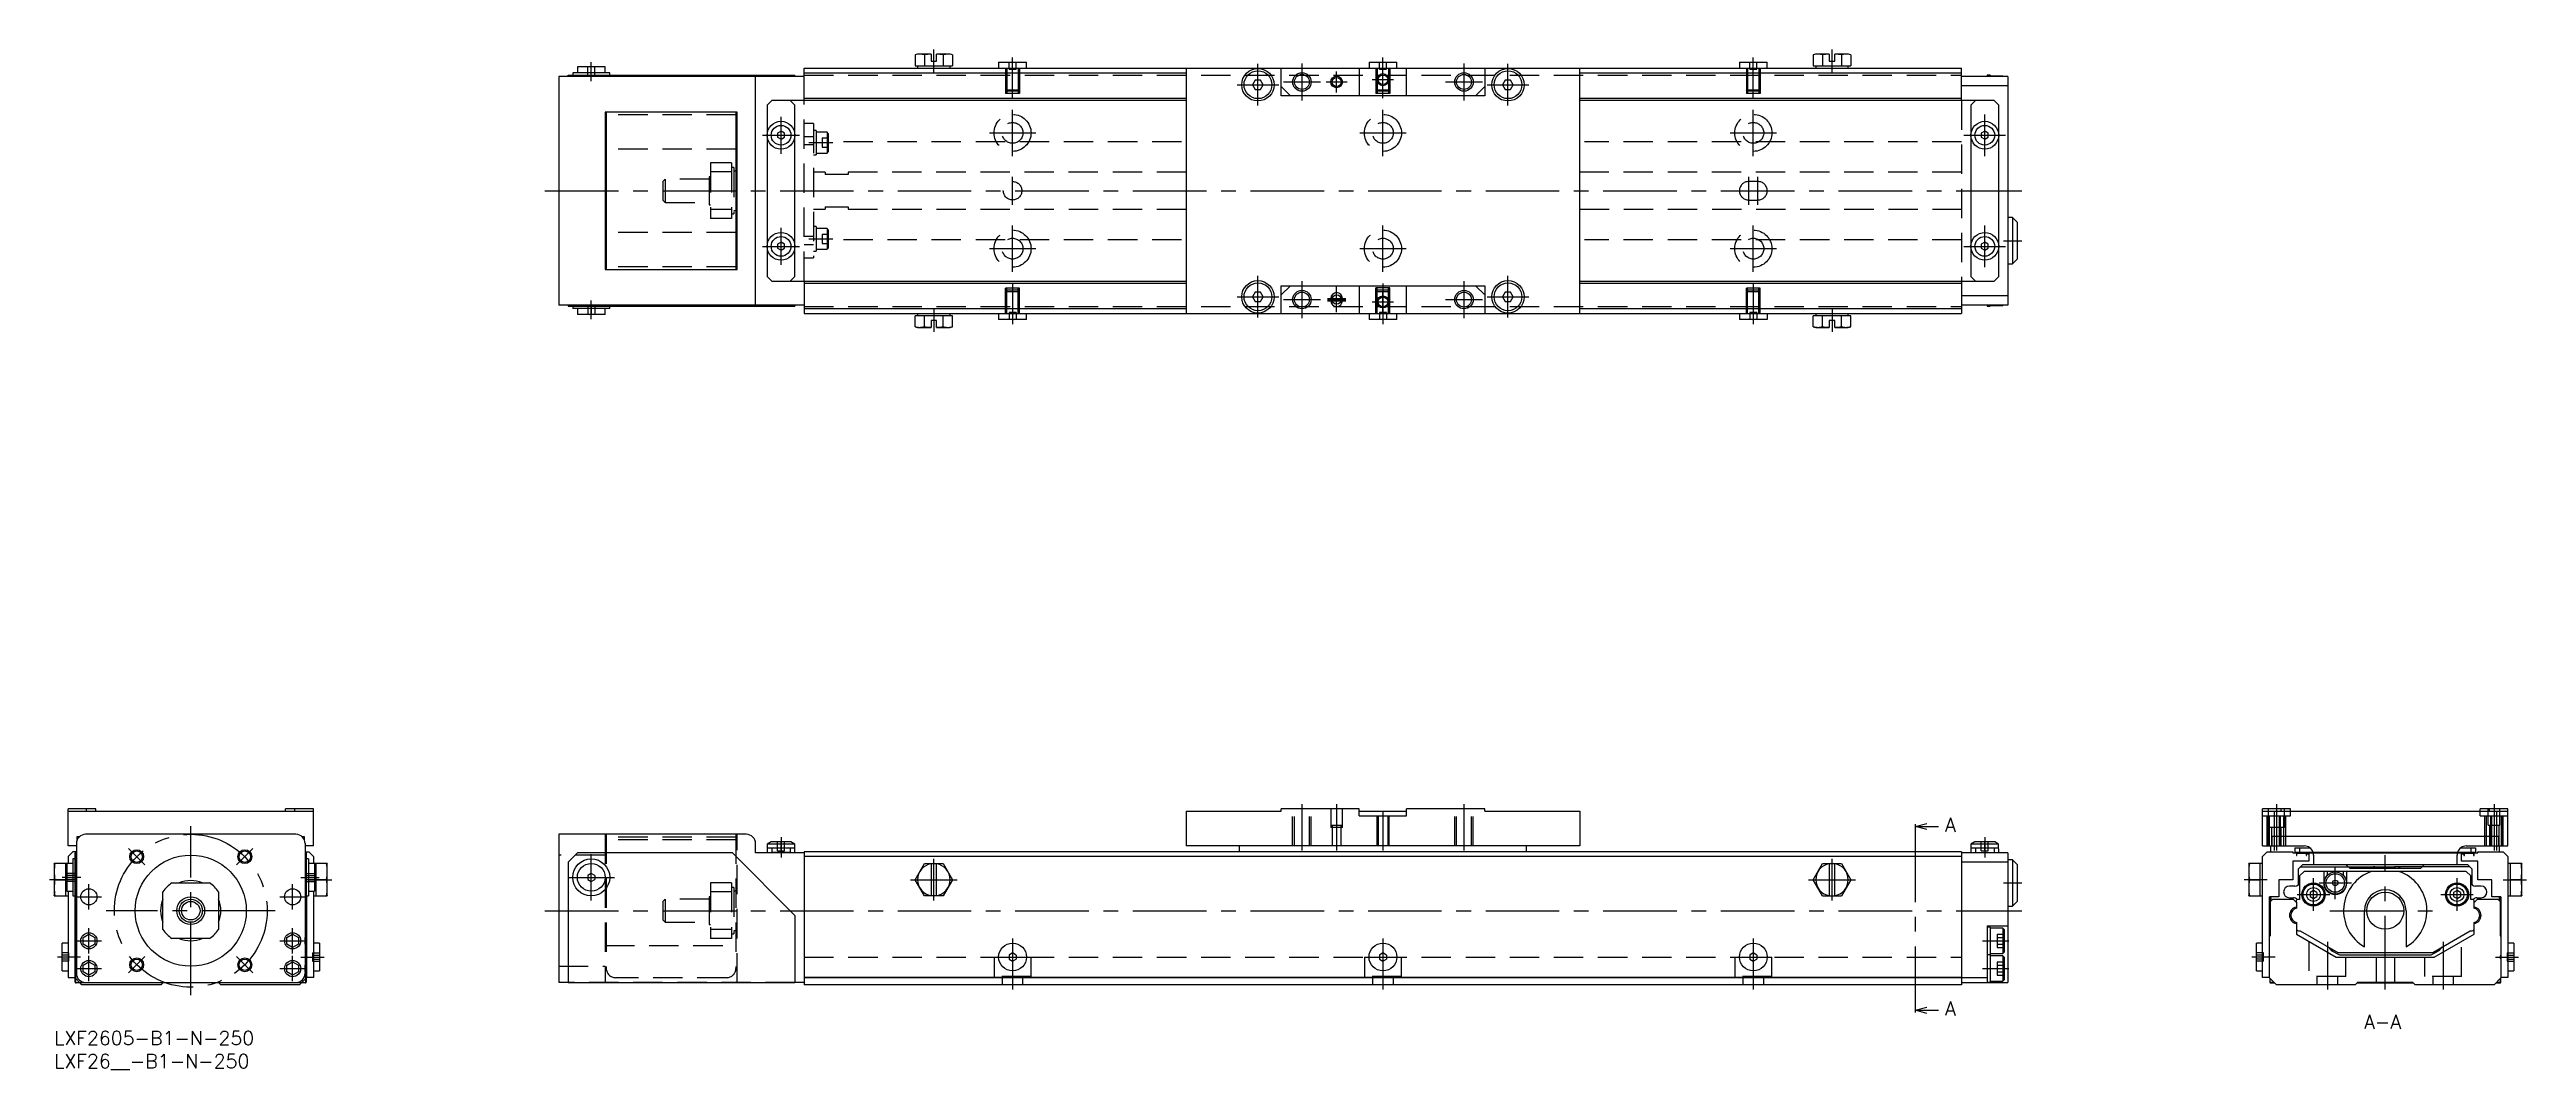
# Model space of a CAD drawing. Extents: x -1 to 534, y -8 to 212.
import ezdxf

# ---------------------------------------------------------------- set-up
doc = ezdxf.new("R2010")
doc.units = 0
doc.header["$LTSCALE"] = 0.5
doc.linetypes.add('CENTER', pattern=[50.8, 31.75, -6.35, 6.35, -6.35])
doc.linetypes.add('DASHED', pattern=[19.05, 12.7, -6.35])
for name, color, linetype in [('MSM_CENTER', 1, 'CENTER'), ('MSM_CONTINUOUS', 7, 'CONTINUOUS'), ('MSM_DASHED', 4, 'DASHED'), ('MSM_NARROW', 5, 'CONTINUOUS'), ('MSM_PART_NUMBER', 7, 'CONTINUOUS')]:
    doc.layers.add(name, color=color, linetype=linetype)
doc.styles.get("Standard").update_dxf_attribs({"font": 'txt.shx', "height": 1, "bigfont": 'bigfont.shx'})

msp = doc.modelspace()

# ---------------------------------------------------------------- texts
at = {"layer": 'MSM_PART_NUMBER'}
for s, p in [('A', (408.41, 43.07)), ('A', (408.41, 3.37)), ('A-A', (498.94, 0.52))]:
    msp.add_text(s, height=3, dxfattribs=at).set_placement(p)

# ---------------------------------------------------------------- blocks, each defined once
blk = doc.blocks.new('*U162')
at = {"layer": 'MSM_PART_NUMBER'}
blk.add_text('LXF2605-B1-N-250', height=3, dxfattribs=at).set_placement((0, -3))
blk = doc.blocks.new('*U163')
at = {"layer": 'MSM_PART_NUMBER'}
blk.add_text('LXF26__-B1-N-250', height=3, dxfattribs=at).set_placement((0, -8))

# ---------------------------------------------------------------- linework, layer by layer
at = {"layer": 'MSM_CENTER'}
for p, q in [((116, 205.19), (116, 209.24)), ((190, 206.97), (190, 211.99)), ((207, 201.49), (207, 210.29)), ((260, 199.89), (260, 208.89)), ((269.5, 208.99), (269.5, 200.99)), ((287, 201.49), (287, 210.29)), ((304.5, 208.99), (304.5, 200.99)), ((314, 199.89), (314, 208.89)), ((367, 201.49), (367, 210.29)), ((384, 206.97), (384, 211.99)), ((255.5, 204.39), (264.5, 204.39)), ((265.5, 204.99), (273.5, 204.99)), ((274.75, 204.99), (279.25, 204.99)), ((277, 202.74), (277, 207.24)), ((284.7, 205.49), (289.29, 205.49)), ((287, 203.19), (287, 207.79)), ((300.5, 204.99), (308.5, 204.99)), ((309.5, 204.39), (318.5, 204.39)), ((207, 188.99), (207, 198.99)), ((287, 188.99), (287, 198.99)), ((367, 188.99), (367, 198.99)), ((417, 188.99), (417, 197.99)), ((153, 193.49), (160.99, 193.49)), ((157, 189.49), (157, 197.49)), ((202, 193.99), (212, 193.99)), ((282, 193.99), (292, 193.99)), ((362, 193.99), (372, 193.99)), ((412.5, 193.49), (421.5, 193.49)), ((163, 191.89), (168.19, 191.89)), ((207, 178.49), (207, 184.49)), ((366, 178.49), (366, 184.49)), ((368, 178.49), (368, 184.49)), ((106, 181.49), (425, 181.49)), ((157, 165.49), (157, 173.49)), ((207, 163.99), (207, 173.99)), ((287, 163.99), (287, 173.99)), ((367, 163.99), (367, 173.99)), ((417, 164.99), (417, 173.99)), ((153, 169.49), (160.99, 169.49)), ((163, 171.1), (168.19, 171.1)), ((202, 168.99), (212, 168.99)), ((282, 168.99), (292, 168.99)), ((362, 168.99), (372, 168.99)), ((412.5, 169.49), (421.5, 169.49)), ((421, 170.69), (425, 170.69)), ((207, 161.49), (207, 152.69)), ((260, 154.09), (260, 163.09)), ((269.5, 161.99), (269.5, 153.99)), ((277, 155.24), (277, 160.74)), ((287, 161.5), (287, 152.69)), ((304.5, 161.99), (304.5, 153.99)), ((314, 154.09), (314, 163.09)), ((367, 161.49), (367, 152.69)), ((116, 153.74), (116, 157.79)), ((190, 155.99), (190, 150.99)), ((255.5, 158.59), (264.5, 158.59)), ((265.5, 157.99), (273.5, 157.99)), ((275, 158.24), (279, 158.24)), ((275, 157.99), (279, 157.99)), ((275, 157.74), (279, 157.74)), ((284.7, 157.49), (289.29, 157.49)), ((287, 155.19), (287, 159.79)), ((300.5, 157.99), (308.5, 157.99)), ((309.5, 158.59), (318.5, 158.59)), ((384, 155.99), (384, 150.99)), ((269.5, 49), (269.5, 39)), ((277, 49), (277, 39)), ((304.5, 49), (304.5, 39)), ((479.99, 49), (479.99, 39)), ((526.99, 49), (526.99, 39)), ((29.5, 7.75), (29.5, 44.25)), ((287, 47.5), (287, 39)), ((401.99, 43.7), (401.99, 5)), ((479.49, 47.5), (479.49, 39)), ((527.49, 47.5), (527.49, 39)), ((16.06, 39.44), (19.6, 35.9)), ((42.94, 39.44), (39.4, 35.9)), ((116, 28.2), (116, 38.2)), ((157, 41.9), (157, 37.5)), ((417, 41.9), (417, 37.5)), ((503.49, 9), (503.49, 38)), ((4, 32.7), (-1, 32.7)), ((5.75, 33.2), (1.75, 33.2)), ((53.25, 33.2), (57.25, 33.2)), ((55, 32.7), (60, 32.7)), ((111, 33.2), (121, 33.2)), ((184.95, 32.7), (195.04, 32.7)), ((190, 28.2), (190, 37.2)), ((378.95, 32.7), (389.04, 32.7)), ((384, 28.2), (384, 37.2)), ((477.99, 32.7), (472.99, 32.7)), ((487.99, 26), (487.99, 33)), ((492.69, 28.5), (492.69, 35.5)), ((518.99, 26), (518.99, 33)), ((528.99, 32.7), (533.99, 32.7)), ((4.75, 29), (10.25, 29)), ((7.5, 26.25), (7.5, 31.75)), ((48.75, 29), (54.25, 29)), ((51.5, 26.25), (51.5, 31.75)), ((421, 32), (425, 32)), ((484.49, 29.5), (491.49, 29.5)), ((489.19, 32), (496.19, 32)), ((515.49, 29.5), (522.49, 29.5)), ((7.5, 16.75), (7.5, 22.25)), ((47.75, 26), (11.25, 26)), ((51.5, 16.75), (51.5, 22.25)), ((106, 26), (425, 26)), ((491.49, 26), (515.49, 26)), ((4.75, 19.5), (10.25, 19.5)), ((7.5, 10.75), (7.5, 16.25)), ((16.06, 12.56), (19.6, 16.1)), ((39.4, 16.1), (42.94, 12.56)), ((48.75, 19.5), (54.25, 19.5)), ((51.5, 10.75), (51.5, 16.25)), ((207, 20), (207, 9)), ((287, 20), (287, 9)), ((367, 20), (367, 9)), ((416.5, 19.5), (422.19, 19.5)), ((490.99, 19.29), (490.99, 9)), ((515.99, 19.29), (515.99, 9)), ((5.7, 16), (0.7, 16)), ((4.75, 13.5), (10.25, 13.5)), ((48.75, 13.5), (54.25, 13.5)), ((53.3, 16), (58.3, 16)), ((203, 16), (211, 16)), ((283, 16), (291, 16)), ((363, 16), (371, 16)), ((416.5, 13.5), (422.19, 13.5)), ((479.69, 16), (474.69, 16)), ((527.29, 16), (532.29, 16))]:
    msp.add_line(p, q, dxfattribs=at)
msp.add_circle((29.5, 26), 16.5, dxfattribs=at)
at = {"layer": 'MSM_CONTINUOUS'}
for p, q in [((186.5, 210.99), (185.95, 210.85)), ((185.95, 210.85), (185.95, 208.49)), ((189.4, 210.99), (186.5, 210.99)), ((187.97, 210.85), (187.97, 208.49)), ((189.4, 210.99), (189.4, 209.49)), ((189.4, 209.49), (190.6, 209.49)), ((193.5, 210.99), (190.6, 210.99)), ((190.6, 209.49), (190.6, 210.99)), ((192.02, 210.85), (192.02, 208.49)), ((194.04, 210.85), (193.5, 210.99)), ((194.04, 210.85), (194.04, 208.49)), ((204, 209.29), (210, 209.29)), ((204, 209.29), (204, 207.99)), ((210, 207.99), (210, 209.29)), ((284, 209.29), (290, 209.29)), ((284, 209.29), (284, 207.99)), ((290, 207.99), (290, 209.29)), ((364, 209.29), (370, 209.29)), ((364, 209.29), (364, 207.99)), ((370, 207.99), (370, 209.29)), ((380.5, 210.99), (379.95, 210.85)), ((379.95, 210.85), (379.95, 208.49)), ((383.4, 210.99), (380.5, 210.99)), ((381.97, 210.85), (381.97, 208.49)), ((383.4, 210.99), (383.4, 209.49)), ((383.4, 209.49), (384.6, 209.49)), ((387.5, 210.99), (384.6, 210.99)), ((384.6, 209.49), (384.6, 210.99)), ((386.02, 210.85), (386.02, 208.49)), ((388.04, 210.85), (387.5, 210.99)), ((388.04, 210.85), (388.04, 208.49)), ((162, 206.19), (109, 206.19)), ((109, 206.19), (109, 156.79)), ((111, 206.44), (160, 206.44)), ((111, 206.19), (111, 206.44)), ((111, 206.34), (160, 206.34)), ((120, 206.94), (112, 206.94)), ((112, 206.94), (112, 206.44)), ((119, 208.24), (113, 208.24)), ((113, 208.24), (113, 206.94)), ((113, 206.34), (113, 206.44)), ((114.5, 206.34), (114.5, 206.19)), ((117.5, 206.19), (117.5, 206.34)), ((119, 206.94), (119, 208.24)), ((120, 206.44), (120, 206.94)), ((146.5, 206.34), (146.5, 206.44)), ((148.6, 206.24), (148.56, 206.19)), ((148.6, 206.24), (148.6, 206.19)), ((151.29, 206.24), (148.6, 206.24)), ((151.29, 206.29), (151.29, 206.19)), ((152, 206.29), (151.29, 206.29)), ((151.5, 156.79), (151.5, 206.19)), ((152, 206.29), (152, 206.19)), ((160, 206.19), (160, 206.44)), ((162, 200.99), (162, 207.99)), ((162, 207.99), (412, 207.99)), ((162, 206.98), (244.5, 206.98)), ((185.95, 208.49), (194.04, 208.49)), ((186.5, 208.49), (186.5, 207.99)), ((193.5, 207.99), (193.5, 208.49)), ((244.5, 207.99), (244.5, 154.99)), ((259.42, 205.39), (258.84, 204.39)), ((258.84, 204.39), (259.42, 203.39)), ((260.57, 205.39), (259.42, 205.39)), ((259.42, 203.39), (260.57, 203.39)), ((261.15, 204.39), (260.57, 205.39)), ((260.57, 203.39), (261.15, 204.39)), ((265, 201.99), (265, 207.99)), ((267, 201.99), (265, 203.99)), ((281.9, 207.99), (281.9, 201.99)), ((292.1, 201.99), (292.1, 207.99)), ((309, 203.99), (307, 201.99)), ((309, 207.99), (309, 201.99)), ((313.42, 205.39), (312.84, 204.39)), ((312.84, 204.39), (313.42, 203.39)), ((314.57, 205.39), (313.42, 205.39)), ((313.42, 203.39), (314.57, 203.39)), ((315.15, 204.39), (314.57, 205.39)), ((314.57, 203.39), (315.15, 204.39)), ((329.5, 154.99), (329.5, 207.99)), ((329.5, 206.98), (412, 206.98)), ((379.95, 208.49), (388.04, 208.49)), ((380.5, 208.49), (380.5, 207.99)), ((387.5, 207.99), (387.5, 208.49)), ((412, 200.99), (412, 207.99)), ((421.99, 206.19), (412, 206.19)), ((421.99, 204.19), (412, 204.19)), ((418.19, 206.44), (417.49, 206.44)), ((417.49, 206.44), (417.49, 206.19)), ((418.19, 206.44), (418.19, 206.19)), ((420.89, 206.24), (418.19, 206.24)), ((420.94, 206.19), (420.89, 206.24)), ((420.89, 206.24), (420.89, 206.19)), ((421.99, 206.19), (421.99, 156.79)), ((119, 198.49), (119, 164.49)), ((147.5, 198.49), (119, 198.49)), ((119.25, 198.49), (119.25, 164.49)), ((147.25, 198.49), (147.25, 164.49)), ((147.5, 164.49), (147.5, 198.49)), ((155, 200.99), (154, 199.99)), ((154, 199.99), (154, 162.99)), ((244.5, 200.99), (155, 200.99)), ((160, 199.99), (159, 200.99)), ((160, 162.99), (160, 199.99)), ((162, 201.49), (244.5, 201.49)), ((309, 201.99), (265, 201.99)), ((329.5, 201.49), (412, 201.49)), ((419, 200.99), (329.5, 200.99)), ((415, 200.99), (413.99, 199.99)), ((413.99, 199.99), (413.99, 162.99)), ((420, 199.99), (419, 200.99)), ((420, 162.99), (420, 199.99)), ((119, 197.89), (119.25, 197.89)), ((119.25, 194.48), (119, 194.48)), ((147.25, 197.89), (147.5, 197.89)), ((147.5, 194.48), (147.25, 194.48)), ((157, 194.36), (156.25, 193.93)), ((156.25, 193.93), (156.25, 193.06)), ((156.25, 193.06), (157, 192.63)), ((157.75, 193.93), (157, 194.36)), ((157, 192.63), (157.75, 193.06)), ((157.75, 193.06), (157.75, 193.93)), ((417, 194.36), (416.24, 193.93)), ((416.24, 193.93), (416.24, 193.06)), ((416.24, 193.06), (417, 192.63)), ((417.75, 193.93), (417, 194.36)), ((417, 192.63), (417.75, 193.06)), ((417.75, 193.06), (417.75, 193.93)), ((119.25, 190.49), (119, 190.49)), ((147.5, 190.49), (147.25, 190.49)), ((147.5, 185.74), (147.25, 185.74)), ((147.25, 177.24), (147.5, 177.24)), ((119.25, 172.49), (119, 172.49)), ((147.5, 172.49), (147.25, 172.49)), ((423, 175.69), (421.99, 175.69)), ((424, 174.69), (423, 175.69)), ((423, 175.69), (423, 165.69)), ((424, 174.69), (424, 166.69)), ((119.25, 168.5), (119, 168.5)), ((147.5, 168.5), (147.25, 168.5)), ((157, 170.36), (156.25, 169.93)), ((156.25, 169.93), (156.25, 169.06)), ((156.25, 169.06), (157, 168.63)), ((157.75, 169.93), (157, 170.36)), ((157, 168.63), (157.75, 169.06)), ((157.75, 169.06), (157.75, 169.93)), ((417, 170.36), (416.24, 169.93)), ((416.24, 169.93), (416.24, 169.06)), ((416.24, 169.06), (417, 168.63)), ((417.75, 169.93), (417, 170.36)), ((417, 168.63), (417.75, 169.06)), ((417.75, 169.06), (417.75, 169.93)), ((423, 165.69), (424, 166.69)), ((119, 165.09), (119.25, 165.09)), ((119, 164.49), (147.5, 164.49)), ((147.25, 165.09), (147.5, 165.09)), ((154, 162.99), (155, 161.99)), ((155, 161.99), (244.5, 161.99)), ((159, 161.99), (160, 162.99)), ((162, 161.99), (162, 154.99)), ((244.5, 161.5), (162, 161.5)), ((265, 154.99), (265, 160.99)), ((265, 160.99), (309, 160.99)), ((265, 158.99), (267, 160.99)), ((281.9, 160.99), (281.9, 154.99)), ((292.1, 154.99), (292.1, 160.99)), ((307, 160.99), (309, 158.99)), ((309, 160.99), (309, 154.99)), ((329.5, 161.99), (419, 161.99)), ((412, 161.5), (329.5, 161.5)), ((412, 161.99), (412, 154.99)), ((413.99, 162.99), (415, 161.99)), ((419, 161.99), (420, 162.99)), ((421.99, 165.69), (423, 165.69)), ((162, 156.79), (109, 156.79)), ((111, 156.79), (111, 156.54)), ((111, 156.64), (160, 156.64)), ((111, 156.54), (160, 156.54)), ((112, 156.54), (112, 156.04)), ((120, 156.04), (112, 156.04)), ((113, 156.64), (113, 156.54)), ((113, 156.04), (113, 154.74)), ((114.5, 156.79), (114.5, 156.64)), ((117.5, 156.64), (117.5, 156.79)), ((119, 154.74), (119, 156.04)), ((120, 156.04), (120, 156.54)), ((146.5, 156.64), (146.5, 156.54)), ((148.56, 156.79), (148.6, 156.74)), ((148.6, 156.79), (148.6, 156.74)), ((148.6, 156.74), (151.29, 156.74)), ((151.29, 156.79), (151.29, 156.69)), ((151.29, 156.69), (152, 156.69)), ((152, 156.79), (152, 156.69)), ((160, 156.79), (160, 156.54)), ((244.5, 155.99), (162, 155.99)), ((259.42, 159.59), (258.84, 158.59)), ((258.84, 158.59), (259.42, 157.59)), ((260.57, 159.59), (259.42, 159.59)), ((259.42, 157.59), (260.57, 157.59)), ((261.15, 158.59), (260.57, 159.59)), ((260.57, 157.59), (261.15, 158.59)), ((275.75, 158.24), (275.75, 157.74)), ((278.25, 157.74), (278.25, 158.24)), ((313.42, 159.59), (312.84, 158.59)), ((312.84, 158.59), (313.42, 157.59)), ((314.57, 159.59), (313.42, 159.59)), ((313.42, 157.59), (314.57, 157.59)), ((315.15, 158.59), (314.57, 159.59)), ((314.57, 157.59), (315.15, 158.59)), ((412, 155.99), (329.5, 155.99)), ((421.99, 158.79), (412, 158.79)), ((421.99, 156.79), (412, 156.79)), ((417.49, 156.79), (417.49, 156.54)), ((417.49, 156.54), (418.19, 156.54)), ((418.19, 156.79), (418.19, 156.54)), ((418.19, 156.74), (420.89, 156.74)), ((420.89, 156.79), (420.89, 156.74)), ((420.89, 156.74), (420.94, 156.79)), ((119, 154.74), (113, 154.74)), ((162, 154.99), (412, 154.99)), ((185.95, 152.14), (185.95, 154.49)), ((194.04, 154.49), (185.95, 154.49)), ((185.95, 152.14), (186.5, 151.99)), ((186.5, 154.99), (186.5, 154.49)), ((186.5, 151.99), (189.4, 151.99)), ((187.97, 152.14), (187.97, 154.49)), ((190.6, 153.49), (189.4, 153.49)), ((189.4, 153.49), (189.4, 151.99)), ((190.6, 151.99), (190.6, 153.49)), ((190.6, 151.99), (193.5, 151.99)), ((192.02, 152.14), (192.02, 154.49)), ((193.5, 154.49), (193.5, 154.99)), ((193.5, 151.99), (194.04, 152.14)), ((194.04, 152.14), (194.04, 154.49)), ((204, 154.99), (204, 153.69)), ((210, 153.69), (204, 153.69)), ((210, 153.69), (210, 154.99)), ((284, 154.99), (284, 153.69)), ((290, 153.69), (284, 153.69)), ((290, 153.69), (290, 154.99)), ((364, 154.99), (364, 153.69)), ((370, 153.69), (364, 153.69)), ((370, 154.99), (370, 153.69)), ((379.95, 152.14), (379.95, 154.49)), ((388.04, 154.49), (379.95, 154.49)), ((379.95, 152.14), (380.5, 151.99)), ((380.5, 154.99), (380.5, 154.49)), ((380.5, 151.99), (383.4, 151.99)), ((381.97, 152.14), (381.97, 154.49)), ((384.6, 153.49), (383.4, 153.49)), ((383.4, 153.49), (383.4, 151.99)), ((384.6, 151.99), (384.6, 153.49)), ((384.6, 151.99), (387.5, 151.99)), ((386.02, 152.14), (386.02, 154.49)), ((387.5, 154.49), (387.5, 154.99)), ((387.5, 151.99), (388.04, 152.14)), ((388.04, 152.14), (388.04, 154.49)), ((9, 48), (3, 48)), ((3, 40), (3, 48)), ((3, 47.5), (56, 47.5)), ((7, 47.5), (7, 48)), ((9, 47.5), (9, 48)), ((56, 48), (50, 48)), ((50, 47.5), (50, 48)), ((52, 47.5), (52, 48)), ((56, 40), (56, 48)), ((244.5, 47.5), (265, 47.5)), ((244.5, 47.5), (244.5, 40)), ((281.9, 48), (265, 48)), ((265, 47.5), (265, 48)), ((281.9, 46.5), (281.9, 48)), ((281.9, 47.5), (292.1, 47.5)), ((281.9, 46.5), (292.1, 46.5)), ((309, 48), (292.1, 48)), ((292.1, 46.5), (292.1, 48)), ((309, 47.5), (309, 48)), ((309, 47.5), (329.5, 47.5)), ((329.5, 47.5), (329.5, 40)), ((401.99, 44.2), (404.5, 44.87)), ((401.99, 44.7), (401.99, 43.7)), ((404.5, 43.53), (401.99, 44.2)), ((401.99, 44.2), (407, 44.2)), ((482.99, 48), (476.99, 48)), ((476.99, 40), (476.99, 48)), ((476.99, 47.5), (529.99, 47.5)), ((480.99, 47.5), (480.99, 48)), ((482.99, 47.5), (482.99, 48)), ((529.99, 48), (523.99, 48)), ((523.99, 47.5), (523.99, 48)), ((525.99, 47.5), (525.99, 48)), ((529.99, 40), (529.99, 48)), ((4.8, 40), (3, 40)), ((4, 38.7), (3, 37.7)), ((3, 37.7), (3, 36.2)), ((4.8, 38.7), (4, 38.7)), ((4.65, 38.5), (4.55, 38.5)), ((4.55, 10.6), (4.55, 38.5)), ((4.65, 10.6), (4.65, 38.5)), ((4.8, 40.5), (4.8, 12.5)), ((5, 41.37), (5, 42)), ((5, 42), (5.48, 42)), ((52.2, 42.5), (6.8, 42.5)), ((53.52, 42), (54, 42)), ((54, 42), (54, 41.37)), ((54.2, 40.5), (54.2, 12.5)), ((56, 40), (54.2, 40)), ((54.2, 38.7), (55, 38.7)), ((54.35, 38.5), (54.45, 38.5)), ((54.35, 10.6), (54.35, 38.5)), ((54.45, 38.5), (54.45, 10.6)), ((55, 38.7), (56, 37.7)), ((56, 37.7), (56, 36.2)), ((149.5, 42.5), (109, 42.5)), ((109, 42.5), (109, 10.5)), ((111, 36.5), (113, 38.5)), ((146.5, 38.5), (113, 38.5)), ((146.5, 38.5), (160, 25)), ((151.5, 38.5), (151.5, 40.5)), ((162, 38.5), (151.5, 38.5)), ((154.86, 40.9), (154, 40.4)), ((154, 40.4), (154, 38.65)), ((159.99, 40.4), (154, 40.4)), ((154, 39.6), (160, 39.6)), ((154, 38.65), (154.04, 38.65)), ((154, 38.6), (162, 38.6)), ((154, 38.6), (154, 38.5)), ((154.04, 38.65), (154.04, 38.6)), ((159.13, 40.9), (154.86, 40.9)), ((154.94, 38.6), (154.94, 38.65)), ((154.94, 38.65), (159.04, 38.65)), ((155, 39.6), (155, 38.65)), ((156, 38.6), (156, 38.5)), ((159, 39.6), (159, 38.65)), ((159.04, 38.65), (159.04, 38.6)), ((159.99, 40.4), (159.13, 40.9)), ((160, 38.6), (159.99, 40.4)), ((412, 38.7), (162, 38.7)), ((162, 38.7), (162, 10)), ((412, 37.7), (162, 37.7)), ((329.5, 40), (244.5, 40)), ((256, 38.7), (256, 40)), ((318, 38.7), (318, 40)), ((412, 38.7), (412, 10)), ((412, 38.6), (420, 38.6)), ((421.99, 38.5), (412, 38.5)), ((414, 40.4), (413.99, 38.6)), ((413.99, 39.6), (420, 39.6)), ((414.86, 40.9), (414, 40.4)), ((419.99, 40.4), (414, 40.4)), ((419.13, 40.9), (414.86, 40.9)), ((415, 39.6), (415, 38.6)), ((417.99, 38.6), (417.99, 38.5)), ((419, 39.6), (419, 38.6)), ((419.99, 40.4), (419.13, 40.9)), ((420, 38.5), (419.99, 40.4)), ((421.99, 38.5), (421.99, 10.5)), ((476.99, 40), (485.99, 40)), ((476.99, 37.7), (477.99, 38.7)), ((476.99, 11.6), (476.99, 37.7)), ((477.99, 38.7), (483.5, 38.7)), ((478.79, 38.7), (478.79, 40)), ((478.99, 42), (478.99, 40)), ((527.99, 42), (478.99, 42)), ((483.5, 38.7), (483.5, 38.5)), ((483.5, 38.5), (523.49, 38.5)), ((483.99, 39.6), (483.99, 38.5)), ((483.99, 39.6), (487.19, 39.6)), ((522.99, 38.6), (483.99, 38.6)), ((484.3, 38.5), (484.3, 37.95)), ((484.3, 37.95), (484.4, 37.95)), ((484.4, 37.95), (484.4, 38.45)), ((484.4, 38.45), (486.39, 38.45)), ((484.99, 39.6), (484.99, 38.6)), ((486.39, 38.45), (486.39, 37.95)), ((486.39, 37.95), (486.5, 37.95)), ((486.5, 38.3), (487, 38.3)), ((486.5, 37.95), (486.5, 38.3)), ((487, 38.3), (487, 36.7)), ((487.99, 38), (487.99, 36)), ((518.99, 36), (518.99, 38)), ((519.79, 39.6), (522.99, 39.6)), ((519.99, 38.3), (520.49, 38.3)), ((519.99, 36.7), (519.99, 38.3)), ((520.49, 38.3), (520.49, 37.95)), ((520.49, 37.95), (520.58, 37.95)), ((520.58, 37.95), (520.58, 38.45)), ((520.58, 38.45), (522.58, 38.45)), ((520.99, 40), (529.99, 40)), ((521.99, 39.6), (521.99, 38.6)), ((522.58, 38.45), (522.58, 37.95)), ((522.58, 37.95), (522.68, 37.95)), ((522.68, 37.95), (522.68, 38.5)), ((522.99, 39.6), (522.99, 38.5)), ((523.49, 38.5), (523.49, 38.7)), ((523.49, 38.7), (528.99, 38.7)), ((527.99, 40), (527.99, 42)), ((528.19, 38.7), (528.19, 40)), ((528.99, 38.7), (529.99, 37.7)), ((529.99, 37.7), (529.99, 11.6)), ((0, 36.15), (0.01, 36.2)), ((0, 36.15), (0, 29.25)), ((4.05, 36.2), (0.01, 36.2)), ((0.15, 32.7), (2.5, 32.7)), ((2.5, 29.2), (2.5, 36.2)), ((2.75, 36.2), (2.75, 30.2)), ((4.05, 37.2), (4.05, 29.2)), ((4.55, 37.2), (4.05, 37.2)), ((4.65, 36.5), (4.55, 36.5)), ((4.8, 34.7), (4.65, 34.7)), ((54.35, 34.7), (54.2, 34.7)), ((54.35, 36.5), (54.45, 36.5)), ((54.95, 37.2), (54.45, 37.2)), ((54.95, 37.2), (54.95, 29.2)), ((58.99, 36.2), (54.95, 36.2)), ((56.25, 36.2), (56.25, 30.2)), ((56.5, 36.2), (56.5, 29.2)), ((58.85, 32.7), (56.5, 32.7)), ((58.99, 36.2), (59, 36.15)), ((59, 29.25), (59, 36.15)), ((111, 36.5), (111, 10.4)), ((116, 34.07), (115.25, 33.63)), ((115.25, 33.63), (115.25, 32.77)), ((115.25, 32.77), (116, 32.33)), ((116.75, 33.63), (116, 34.07)), ((116, 32.33), (116.75, 32.77)), ((116.75, 33.63), (116.75, 32.77)), ((185.95, 32.7), (187.97, 36.2)), ((187.97, 29.2), (185.95, 32.7)), ((187.97, 36.2), (192.02, 36.2)), ((189.4, 36.2), (189.4, 29.2)), ((190.6, 29.2), (190.6, 36.2)), ((192.02, 36.2), (194.04, 32.7)), ((194.04, 32.7), (192.02, 29.2)), ((379.95, 32.7), (381.97, 36.2)), ((381.97, 29.2), (379.95, 32.7)), ((381.97, 36.2), (386.02, 36.2)), ((383.4, 36.2), (383.4, 29.2)), ((384.6, 29.2), (384.6, 36.2)), ((386.02, 36.2), (388.04, 32.7)), ((388.04, 32.7), (386.02, 29.2)), ((421.99, 36.5), (412, 36.5)), ((423, 37), (421.99, 37)), ((424, 36), (423, 37)), ((423, 37), (423, 27)), ((424, 36), (424, 28)), ((473.99, 36.15), (474, 36.2)), ((473.99, 36.15), (473.99, 29.25)), ((476.99, 36.2), (474, 36.2)), ((474.14, 32.7), (476.49, 32.7)), ((476.49, 29.2), (476.49, 36.2)), ((480.49, 32.7), (480.49, 29)), ((483.5, 32.7), (480.49, 32.7)), ((487, 36.7), (483.5, 36.7)), ((483.5, 36.7), (483.5, 32.7)), ((485.69, 36), (484.69, 35)), ((484.69, 35), (484.69, 31.59)), ((485.99, 34.5), (484.99, 33.5)), ((484.99, 33.5), (484.99, 28.42)), ((485.19, 35.5), (505.73, 35.5)), ((485.69, 36), (521.29, 36)), ((520.99, 34.5), (485.99, 34.5)), ((490.19, 34.5), (490.19, 32)), ((490.99, 33.69), (490.99, 34.5)), ((494.39, 34.5), (494.39, 33.69)), ((495.89, 35.1), (494.99, 36)), ((495.19, 32), (495.19, 34.5)), ((511.09, 35.1), (495.89, 35.1)), ((521.79, 35.5), (505.73, 35.5)), ((511.99, 36), (511.09, 35.1)), ((523.49, 36.7), (519.99, 36.7)), ((521.99, 33.5), (520.99, 34.5)), ((522.29, 35), (521.29, 36)), ((521.99, 28.42), (521.99, 33.5)), ((522.29, 31.59), (522.29, 35)), ((523.49, 32.7), (523.49, 36.7)), ((526.49, 32.7), (523.49, 32.7)), ((526.49, 29), (526.49, 32.7)), ((532.98, 36.2), (529.99, 36.2)), ((530.49, 36.2), (530.49, 29.2)), ((532.84, 32.7), (530.49, 32.7)), ((532.98, 36.2), (532.99, 36.15)), ((532.99, 29.25), (532.99, 36.15)), ((0.01, 29.2), (0, 29.25)), ((0.01, 29.2), (3, 29.2)), ((2.75, 30.2), (4.05, 30.2)), ((3, 30.2), (3, 11.6)), ((4.05, 29.2), (4.55, 29.2)), ((4.5, 11.5), (4.5, 29)), ((4.5, 29), (4.55, 29)), ((4.65, 31.7), (4.8, 31.7)), ((4.65, 29), (4.8, 29)), ((4.7, 28), (4.8, 28.1)), ((4.7, 20.65), (4.7, 28)), ((23.5, 21.93), (23.5, 30.07)), ((25.43, 32), (33.57, 32)), ((35.5, 30.07), (35.5, 21.93)), ((54.2, 31.7), (54.35, 31.7)), ((54.35, 29), (54.2, 29)), ((54.2, 28.1), (54.3, 28)), ((54.3, 28), (54.3, 20.65)), ((54.45, 29.2), (54.95, 29.2)), ((54.5, 29), (54.45, 29)), ((54.5, 29), (54.5, 11.5)), ((54.95, 30.2), (56.25, 30.2)), ((56, 30.2), (56, 11.6)), ((56, 29.2), (58.99, 29.2)), ((59, 29.25), (58.99, 29.2)), ((192.02, 29.2), (187.97, 29.2)), ((381.97, 29.2), (386.02, 29.2)), ((421.99, 27), (423, 27)), ((423, 27), (424, 28)), ((474, 29.2), (473.99, 29.25)), ((474, 29.2), (476.99, 29.2)), ((478.49, 11.5), (478.49, 29)), ((480.49, 29), (478.49, 29)), ((478.54, 29), (478.54, 20.5)), ((478.64, 29), (478.64, 20.6)), ((478.69, 28), (479.19, 28.5)), ((478.69, 20.65), (478.69, 28)), ((478.79, 28.1), (478.79, 29)), ((479.19, 28.5), (483.59, 28.5)), ((483.99, 31.3), (482.79, 31.3)), ((482.79, 28.8), (483.69, 28.8)), ((483.59, 28.5), (484.29, 27.8)), ((484.29, 27.8), (484.29, 26.55)), ((484.99, 28.42), (484.47, 28.42)), ((487.99, 30.37), (487.24, 29.93)), ((487.24, 29.93), (487.24, 29.07)), ((487.24, 29.07), (487.99, 28.63)), ((488.74, 29.93), (487.99, 30.37)), ((487.99, 28.63), (488.74, 29.07)), ((488.74, 29.93), (488.74, 29.07)), ((518.99, 30.37), (518.24, 29.93)), ((518.24, 29.93), (518.24, 29.07)), ((518.24, 29.07), (518.99, 28.63)), ((519.74, 29.93), (518.99, 30.37)), ((518.99, 28.63), (519.74, 29.07)), ((519.74, 29.93), (519.74, 29.07)), ((522.51, 28.42), (521.99, 28.42)), ((522.69, 27.8), (523.39, 28.5)), ((522.69, 26.55), (522.69, 27.8)), ((524.19, 31.3), (522.99, 31.3)), ((523.29, 28.8), (524.19, 28.8)), ((523.39, 28.5), (527.79, 28.5)), ((528.49, 29), (526.49, 29)), ((527.79, 28.5), (528.29, 28)), ((528.19, 28.1), (528.19, 29)), ((528.29, 28), (528.29, 20.65)), ((528.34, 29), (528.34, 20.6)), ((528.44, 29), (528.44, 20.5)), ((528.49, 29), (528.49, 11.5)), ((529.99, 29.2), (532.98, 29.2)), ((532.99, 29.25), (532.98, 29.2)), ((160, 25), (160, 10.4)), ((417.49, 22.75), (421.99, 22.75)), ((417.49, 22.75), (417.49, 10.5)), ((418.19, 22.45), (417.49, 22.45)), ((418.19, 22.45), (418.19, 16.55)), ((420.89, 22.25), (418.19, 22.25)), ((421.19, 21.94), (420.89, 22.25)), ((420.89, 22.25), (420.89, 16.75)), ((421.19, 21.94), (421.19, 17.06)), ((478.64, 25), (478.54, 25)), ((484.29, 23.45), (484.29, 20.95)), ((484.74, 21.66), (485.14, 21.66)), ((485.14, 21.66), (493.22, 17)), ((498.99, 18.21), (498.99, 26)), ((507.99, 26), (507.99, 18.21)), ((513.76, 17), (521.84, 21.66)), ((521.84, 21.66), (522.24, 21.66)), ((522.69, 20.95), (522.69, 23.45)), ((528.34, 25), (528.44, 25)), ((3, 19), (1.7, 19)), ((1.7, 13), (1.7, 19)), ((4.5, 20.45), (4.55, 20.5)), ((4.65, 20.6), (4.7, 20.65)), ((6.25, 20.22), (7.5, 20.94)), ((6.25, 18.78), (6.25, 20.22)), ((7.5, 18.06), (6.25, 18.78)), ((7.5, 20.94), (8.75, 20.22)), ((8.75, 18.78), (7.5, 18.06)), ((8.75, 20.22), (8.75, 18.78)), ((33.57, 20), (25.43, 20)), ((50.25, 20.22), (51.5, 20.94)), ((50.25, 18.78), (50.25, 20.22)), ((51.5, 18.06), (50.25, 18.78)), ((51.5, 20.94), (52.75, 20.22)), ((52.75, 18.78), (51.5, 18.06)), ((52.75, 20.22), (52.75, 18.78)), ((54.3, 20.65), (54.35, 20.6)), ((54.45, 20.5), (54.5, 20.45)), ((57.3, 19), (56, 19)), ((57.3, 19), (57.3, 13)), ((207, 16.87), (206.25, 16.43)), ((206.25, 16.43), (206.25, 15.57)), ((207.75, 16.43), (207, 16.87)), ((207.75, 16.43), (207.75, 15.57)), ((287, 16.87), (286.25, 16.43)), ((286.25, 16.43), (286.25, 15.57)), ((287.75, 16.43), (287, 16.87)), ((287.75, 16.43), (287.75, 15.57)), ((367, 16.87), (366.25, 16.43)), ((366.25, 16.43), (366.25, 15.57)), ((367.75, 16.43), (367, 16.87)), ((367.75, 16.43), (367.75, 15.57)), ((417.49, 16.55), (418.19, 16.55)), ((418.19, 16.45), (417.49, 16.45)), ((418.19, 16.75), (420.89, 16.75)), ((418.19, 16.45), (418.19, 10.55)), ((420.89, 16.25), (418.19, 16.25)), ((420.89, 16.75), (421.19, 17.06)), ((421.19, 15.94), (420.89, 16.25)), ((420.89, 16.25), (420.89, 10.75)), ((476.99, 19), (475.69, 19)), ((475.69, 13), (475.69, 19)), ((478.49, 20.45), (478.69, 20.65)), ((484.29, 20.95), (492.91, 15.97)), ((491.82, 17.39), (493.59, 16.5)), ((493.22, 17), (513.76, 17)), ((493.59, 16.5), (513.39, 16.5)), ((513.39, 16.5), (515.16, 17.39)), ((514.07, 15.97), (522.69, 20.95)), ((528.29, 20.65), (528.49, 20.45)), ((531.29, 19), (529.99, 19)), ((531.29, 19), (531.29, 13)), ((1.7, 13), (3, 13)), ((3, 11.6), (4.5, 11.6)), ((4.55, 11.45), (4.5, 11.5)), ((5.5, 10.5), (4.65, 11.35)), ((6.25, 14.22), (7.5, 14.94)), ((6.25, 12.78), (6.25, 14.22)), ((7.5, 12.06), (6.25, 12.78)), ((7.5, 14.94), (8.75, 14.22)), ((8.75, 12.78), (7.5, 12.06)), ((8.75, 14.22), (8.75, 12.78)), ((50.25, 14.22), (51.5, 14.94)), ((50.25, 12.78), (50.25, 14.22)), ((51.5, 12.06), (50.25, 12.78)), ((51.5, 14.94), (52.75, 14.22)), ((52.75, 12.78), (51.5, 12.06)), ((52.75, 14.22), (52.75, 12.78)), ((54.35, 11.35), (53.5, 10.5)), ((54.5, 11.5), (54.45, 11.45)), ((56, 11.6), (54.5, 11.6)), ((56, 13), (57.3, 13)), ((412, 11.6), (162, 11.6)), ((417.49, 11.5), (162, 11.5)), ((206.25, 15.57), (207, 15.13)), ((207, 15.13), (207.75, 15.57)), ((286.25, 15.57), (287, 15.13)), ((287, 15.13), (287.75, 15.57)), ((366.25, 15.57), (367, 15.13)), ((367, 15.13), (367.75, 15.57)), ((418.19, 10.75), (420.89, 10.75)), ((420.89, 10.75), (421.19, 11.06)), ((421.19, 15.94), (421.19, 11.06)), ((475.69, 13), (476.99, 13)), ((478.49, 11.6), (476.99, 11.6)), ((479.99, 10), (478.49, 11.5)), ((478.54, 11.45), (478.54, 10.6)), ((478.64, 10.6), (478.64, 11.35)), ((492.91, 15.97), (514.07, 15.97)), ((528.49, 11.5), (526.99, 10)), ((528.34, 11.35), (528.34, 10.6)), ((528.44, 10.6), (528.44, 11.45)), ((529.99, 11.6), (528.49, 11.6)), ((529.99, 13), (531.29, 13)), ((4.75, 10.5), (54.25, 10.5)), ((54.25, 10.4), (4.75, 10.4)), ((6, 10), (5.6, 10.4)), ((23.03, 10), (6, 10)), ((23.43, 10.4), (23.03, 10)), ((35.97, 10), (35.57, 10.4)), ((53, 10), (35.97, 10)), ((53.4, 10.4), (53, 10)), ((111, 10.5), (109, 10.5)), ((160, 10.4), (111, 10.4)), ((162, 10.5), (160, 10.5)), ((412, 10), (162, 10)), ((412, 10.5), (421.99, 10.5)), ((417.49, 10.55), (418.19, 10.55)), ((479.49, 10.5), (478.74, 10.5)), ((478.74, 10.4), (479.59, 10.4)), ((497.02, 10), (479.99, 10)), ((497.52, 10.5), (497.02, 10)), ((497.42, 10.4), (509.56, 10.4)), ((509.46, 10.5), (497.52, 10.5)), ((509.96, 10), (509.46, 10.5)), ((526.99, 10), (509.96, 10)), ((527.39, 10.4), (528.24, 10.4)), ((528.24, 10.5), (527.49, 10.5)), ((401.99, 4.5), (404.5, 5.17)), ((401.99, 5), (401.99, 4)), ((404.5, 3.83), (401.99, 4.5)), ((401.99, 4.5), (407, 4.5))]:
    msp.add_line(p, q, dxfattribs=at)
for centre, radius in [((260, 204.39), 3.5), ((260, 204.39), 3), ((269.5, 204.99), 1.62), ((277, 204.99), 1.25), ((277, 204.99), 1), ((287, 205.49), 1.06), ((304.5, 204.99), 1.62), ((314, 204.39), 3.5), ((314, 204.39), 3), ((157, 193.49), 3), ((157, 193.49), 2.13), ((417, 193.49), 3), ((417, 193.49), 2.13), ((157, 169.49), 3), ((157, 169.49), 2.13), ((417, 169.49), 3), ((417, 169.49), 2.13), ((260, 158.59), 3.5), ((260, 158.59), 3), ((314, 158.59), 3.5), ((314, 158.59), 3), ((269.5, 157.99), 1.62), ((277, 157.99), 1), ((287, 157.49), 1.06), ((304.5, 157.99), 1.62), ((17.83, 37.67), 1.23), ((29.5, 26), 12), ((41.17, 37.67), 1.23), ((116, 33.2), 4), ((116, 33.2), 3), ((492.69, 32), 2.4), ((492.69, 32), 2), ((492.69, 32), 0.6), ((7.5, 29), 1.75), ((29.5, 26), 3), ((29.5, 26), 2.5), ((29.5, 26), 2), ((51.5, 29), 1.75), ((487.99, 29.5), 2.5), ((487.99, 29.5), 2.25), ((487.99, 29.5), 1.5), ((503.49, 26), 4), ((518.99, 29.5), 2.5), ((518.99, 29.5), 2.25), ((518.99, 29.5), 1.5), ((7.5, 19.5), 1.75), ((51.5, 19.5), 1.75), ((207, 16), 3), ((287, 16), 3), ((367, 16), 3), ((7.5, 13.5), 1.75), ((17.83, 14.33), 1.23), ((41.17, 14.33), 1.23), ((51.5, 13.5), 1.75)]:
    msp.add_circle(centre, radius, dxfattribs=at)
for centre, radius, start, end in [((187, 207.14), 3.86, 90.5706, 105.7723), ((186.93, 207.13), 3.86, 74.2309, 89.4262), ((190.17, 194.83), 16.17, 92.7561, 97.8123), ((189.82, 194.83), 16.17, 82.1877, 87.2439), ((193.06, 207.13), 3.86, 90.5738, 105.7691), ((192.99, 207.14), 3.86, 74.2277, 89.4294), ((381, 207.14), 3.86, 90.5706, 105.7723), ((380.93, 207.13), 3.86, 74.2309, 89.4262), ((384.17, 194.83), 16.17, 92.7561, 97.8123), ((383.82, 194.83), 16.17, 82.1877, 87.2439), ((387.06, 207.13), 3.86, 90.5738, 105.7691), ((386.99, 207.14), 3.86, 74.2277, 89.4294), ((277, 158.24), 1.25, 0, 180), ((277, 157.74), 1.25, 180, 0), ((187, 155.85), 3.86, 254.2277, 269.4294), ((186.93, 155.85), 3.86, 270.5738, 285.7691), ((190.17, 168.16), 16.17, 262.1877, 267.2439), ((189.82, 168.16), 16.17, 272.7561, 277.8123), ((193.06, 155.85), 3.86, 254.2309, 269.4262), ((192.99, 155.85), 3.86, 270.5706, 285.7723), ((381, 155.85), 3.86, 254.2277, 269.4294), ((380.93, 155.85), 3.86, 270.5738, 285.7691), ((384.17, 168.16), 16.17, 262.1877, 267.2439), ((383.82, 168.16), 16.17, 272.7561, 277.8123), ((387.06, 155.85), 3.86, 254.2309, 269.4262), ((386.99, 155.85), 3.86, 270.5706, 285.7723), ((6.8, 40.5), 2, 90, 180), ((52.2, 40.5), 2, 0, 90), ((149.5, 40.5), 2, 0, 90), ((485.99, 38), 2, 17.4576, 90), ((485.99, 38), 2, 0, 14.4775), ((520.99, 38), 2, 165.5225, 180), ((520.99, 38), 2, 90, 162.5424), ((11.31, 34.39), 11.31, 170.8086, 179.713), ((11.31, 34.51), 11.31, 180.2886, 189.1898), ((11.31, 30.89), 11.31, 170.8102, 179.7114), ((29.5, 26), 6.5, 67.3801, 112.6199), ((47.69, 34.39), 11.31, 0.287, 9.1914), ((47.69, 34.51), 11.31, 350.8102, 359.7114), ((47.69, 30.89), 11.31, 0.2886, 9.1898), ((190, 32.7), 3.5, 99.8709, 260.1291), ((190, 32.7), 3.5, 279.8709, 80.1291), ((384, 32.7), 3.5, 99.8709, 260.1291), ((384, 32.7), 3.5, 279.8709, 80.1291), ((485.3, 34.39), 11.31, 170.8086, 179.713), ((485.3, 34.51), 11.31, 180.2886, 189.1898), ((485.3, 30.89), 11.31, 170.8102, 179.7114), ((483.99, 32.3), 1, 270, 0), ((503.49, 26), 9, 109.1881, 240), ((501.27, 33.44), 2.06, 90.4769, 126.2593), ((505.74, 34.4), 1.1, 90.5561, 140.4347), ((505.71, 33.44), 2.06, 53.6474, 89.5445), ((503.49, 26), 9, 300, 70.8119), ((522.99, 32.3), 1, 180, 270), ((521.68, 34.39), 11.31, 0.287, 9.1914), ((521.68, 34.51), 11.31, 350.8102, 359.7114), ((521.68, 30.89), 11.31, 0.2886, 9.1898), ((11.31, 31.01), 11.31, 180.287, 189.1914), ((29.5, 26), 6.5, 157.3801, 202.6199), ((29.5, 26), 7.25, 124.1484, 145.8516), ((29.5, 26), 7.25, 34.1484, 55.8516), ((29.5, 26), 6.5, 337.3801, 22.6199), ((47.69, 31.01), 11.31, 350.8086, 359.713), ((485.3, 31.01), 11.31, 180.287, 189.1914), ((481.49, 29), 2.75, 180, 190.9425), ((482.79, 30.05), 1.25, 90, 270), ((484.61, 25), 1.8, 100.0787, 259.9213), ((483.69, 27.8), 1, 38.3161, 90), ((484.75, 28), 0.5, 123.7236, 204.0908), ((492.69, 32), 2.5, 180, 0), ((503.49, 26), 4.5, 0, 180), ((523.29, 27.8), 1, 90, 141.6839), ((522.23, 28), 0.5, 335.9092, 56.2764), ((522.38, 25), 1.8, 280.0787, 79.9213), ((524.19, 30.05), 1.25, 270, 90), ((525.49, 29), 2.75, 349.0575, 0), ((521.68, 31.01), 11.31, 350.8086, 359.713), ((29.5, 26), 7.25, 214.1484, 235.8516), ((29.5, 26), 7.25, 304.1484, 325.8516), ((484.69, 25), 1.6, 104.4775, 255.5225), ((484.74, 22.16), 0.5, 205.8419, 270), ((522.24, 22.16), 0.5, 270, 334.1581), ((522.29, 25), 1.6, 284.4775, 75.5225), ((4.2, 15.97), 0.5, 45.573, 53.1301), ((4.2, 15.97), 0.5, 334.1581, 25.8419), ((7.5, 19.5), 2.8, 164.6411, 195.3589), ((7.5, 19.5), 2.75, 169.0575, 190.9425), ((29.5, 26), 6.5, 247.3801, 292.6199), ((51.5, 19.5), 2.8, 344.6411, 15.3589), ((51.5, 19.5), 2.75, 349.0575, 10.9425), ((493.1, 20), 2.65, 223.295, 256.765), ((503.49, 26), 14.5, 213.8184, 216.42), ((513.88, 20), 2.65, 283.235, 316.705), ((503.49, 26), 14.5, 323.58, 326.1816), ((528.79, 15.97), 0.5, 127.5895, 232.4105), ((4.2, 15.97), 0.5, 306.8699, 314.427), ((7.5, 13.5), 2.8, 164.6411, 195.3589), ((7.5, 13.5), 2.75, 169.0575, 190.9425), ((6.8, 12.5), 2, 180, 270), ((52.2, 12.5), 2, 270, 0), ((51.5, 13.5), 2.8, 344.6411, 15.3589), ((51.5, 13.5), 2.75, 349.0575, 10.9425), ((4.75, 10.6), 0.2, 180, 270), ((4.75, 10.6), 0.1, 180, 270), ((54.25, 10.6), 0.1, 270, 0), ((54.25, 10.6), 0.2, 270, 0), ((478.74, 10.6), 0.2, 180, 270), ((478.74, 10.6), 0.1, 180, 270), ((528.24, 10.6), 0.2, 270, 360), ((528.24, 10.6), 0.1, 270, 360)]:
    msp.add_arc(centre, radius, start, end, dxfattribs=at)
at = {"layer": 'MSM_DASHED'}
for p, q in [((206.25, 207.79), (206.25, 209.29)), ((207, 207.79), (207, 209.29)), ((207.75, 207.79), (207.75, 209.29)), ((286.25, 207.79), (286.25, 209.29)), ((287, 207.79), (287, 209.29)), ((287.75, 207.79), (287.75, 209.29)), ((366.25, 207.79), (366.25, 209.29)), ((367, 207.79), (367, 209.29)), ((367.75, 207.79), (367.75, 209.29)), ((115.25, 206.24), (115.25, 208.24)), ((116.75, 206.24), (115.25, 206.24)), ((116, 206.24), (116, 208.24)), ((116.75, 206.24), (116.75, 208.24)), ((162, 206.49), (412, 206.49)), ((205.5, 207.99), (205.5, 202.49)), ((205.77, 207.99), (205.77, 202.49)), ((206.25, 207.79), (207.75, 207.79)), ((208.22, 207.99), (208.22, 202.49)), ((208.5, 207.99), (208.5, 202.49)), ((285.5, 207.99), (285.5, 202.49)), ((285.77, 207.99), (285.77, 202.49)), ((286.25, 207.79), (287.75, 207.79)), ((288.22, 207.99), (288.22, 202.49)), ((288.5, 207.99), (288.5, 202.49)), ((365.5, 207.99), (365.5, 202.49)), ((365.77, 207.99), (365.77, 202.49)), ((366.25, 207.79), (367.75, 207.79)), ((368.22, 207.99), (368.22, 202.49)), ((368.5, 207.99), (368.5, 202.49)), ((162, 161.99), (162, 200.99)), ((205.77, 202.99), (205.5, 203.26)), ((205.5, 203.26), (208.5, 203.26)), ((208.5, 202.49), (205.5, 202.49)), ((208.22, 202.99), (205.77, 202.99)), ((208.22, 202.99), (208.5, 203.26)), ((285.77, 202.99), (285.5, 203.26)), ((285.5, 203.26), (288.5, 203.26)), ((288.5, 202.49), (285.5, 202.49)), ((288.22, 202.99), (285.77, 202.99)), ((288.22, 202.99), (288.5, 203.26)), ((365.77, 202.99), (365.5, 203.26)), ((365.5, 203.26), (368.5, 203.26)), ((368.5, 202.49), (365.5, 202.49)), ((368.22, 202.99), (365.77, 202.99)), ((368.22, 202.99), (368.5, 203.26)), ((412, 200.99), (412, 161.99)), ((147.25, 197.89), (119.25, 197.89)), ((164, 195.99), (162, 195.99)), ((164, 193.16), (162, 193.16)), ((164, 195.99), (164, 166.99)), ((164.6, 194.54), (164, 194.54)), ((164.6, 194.54), (164.6, 189.24)), ((166.94, 194.14), (164.6, 194.14)), ((165.9, 192.89), (167.19, 192.89)), ((165.9, 192.89), (165.9, 190.89)), ((166.94, 194.14), (166.94, 189.64)), ((167.19, 193.88), (166.94, 194.14)), ((167.19, 193.88), (167.19, 189.9)), ((147.25, 190.49), (119.25, 190.49)), ((141.79, 187.49), (141.79, 175.49)), ((146.29, 187.49), (141.79, 187.49)), ((146.29, 187.49), (146.29, 175.49)), ((164, 191.4), (162, 191.4)), ((164, 189.24), (164.6, 189.24)), ((164.6, 189.64), (166.94, 189.64)), ((165.9, 191.89), (167.19, 191.89)), ((165.9, 190.89), (167.19, 190.89)), ((166.94, 189.64), (167.19, 189.9)), ((243.49, 192.07), (167.19, 192.07)), ((412, 192.07), (330.5, 192.07)), ((132, 183.99), (131.5, 183.49)), ((131.5, 183.49), (131.5, 179.49)), ((141.5, 183.99), (132, 183.99)), ((132, 183.99), (132, 178.99)), ((141.5, 184.49), (141.5, 178.49)), ((141.79, 184.49), (141.5, 184.49)), ((146.29, 185.56), (141.79, 185.56)), ((146.79, 186.49), (146.29, 186.49)), ((146.79, 186.49), (146.79, 176.49)), ((147.25, 185.74), (146.79, 185.74)), ((166.5, 185.49), (164, 185.49)), ((166.5, 185.49), (166.5, 184.99)), ((171.5, 184.99), (166.5, 184.99)), ((171.5, 185.49), (171.5, 184.99)), ((244.5, 185.49), (171.5, 185.49)), ((412, 185.49), (329.5, 185.49)), ((368, 183.49), (366, 183.49)), ((131.5, 179.49), (132, 178.99)), ((132, 178.99), (141.5, 178.99)), ((141.5, 178.49), (141.79, 178.49)), ((146.29, 177.42), (141.79, 177.42)), ((146.79, 177.24), (147.25, 177.24)), ((164, 177.49), (166.5, 177.49)), ((166.5, 177.99), (171.5, 177.99)), ((166.5, 177.99), (166.5, 177.49)), ((171.5, 177.99), (171.5, 177.49)), ((171.5, 177.49), (244.5, 177.49)), ((329.5, 177.49), (412, 177.49)), ((366, 179.49), (368, 179.49)), ((147.25, 172.49), (119.25, 172.49)), ((146.29, 175.49), (141.79, 175.49)), ((146.29, 176.49), (146.79, 176.49)), ((164, 171.59), (162, 171.59)), ((164.6, 173.75), (164, 173.75)), ((164.6, 173.75), (164.6, 168.45)), ((166.94, 173.35), (164.6, 173.35)), ((165.9, 172.1), (167.19, 172.1)), ((165.9, 172.1), (165.9, 170.1)), ((167.19, 173.09), (166.94, 173.35)), ((166.94, 173.35), (166.94, 168.85)), ((167.19, 173.09), (167.19, 169.11)), ((164, 169.83), (162, 169.83)), ((162, 166.99), (164, 166.99)), ((164, 168.45), (164.6, 168.45)), ((164.6, 168.85), (166.94, 168.85)), ((165.9, 171.1), (167.19, 171.1)), ((165.9, 170.1), (167.19, 170.1)), ((166.94, 168.85), (167.19, 169.11)), ((243.49, 170.91), (167.19, 170.91)), ((412, 170.91), (330.5, 170.91)), ((147.25, 165.09), (119.25, 165.09)), ((288.5, 160.5), (285.5, 160.5)), ((285.5, 154.99), (285.5, 160.5)), ((285.77, 154.99), (285.77, 160.5)), ((288.22, 154.99), (288.22, 160.5)), ((288.5, 154.99), (288.5, 160.5)), ((114.25, 156.64), (114.25, 156.54)), ((114.5, 156.64), (114.5, 156.54)), ((116.75, 156.74), (115.25, 156.74)), ((115.25, 156.74), (115.25, 154.74)), ((116, 156.74), (116, 154.74)), ((116.75, 156.74), (116.75, 154.74)), ((117.5, 156.54), (117.5, 156.64)), ((117.75, 156.64), (117.75, 156.54)), ((162, 156.49), (412, 156.49)), ((208.5, 160.49), (205.5, 160.49)), ((205.5, 154.99), (205.5, 160.49)), ((205.77, 159.99), (205.5, 159.72)), ((205.5, 159.72), (208.5, 159.72)), ((205.77, 154.99), (205.77, 160.49)), ((208.22, 159.99), (205.77, 159.99)), ((206.25, 155.19), (206.25, 153.69)), ((207.75, 155.19), (206.25, 155.19)), ((207, 155.19), (207, 153.69)), ((207.75, 155.19), (207.75, 153.69)), ((208.22, 154.99), (208.22, 160.49)), ((208.22, 159.99), (208.5, 159.72)), ((208.5, 154.99), (208.5, 160.49)), ((285.77, 160), (285.5, 159.73)), ((285.5, 159.73), (288.5, 159.73)), ((288.22, 160), (285.77, 160)), ((286.25, 155.19), (286.25, 153.69)), ((287.75, 155.19), (286.25, 155.19)), ((287, 155.19), (287, 153.69)), ((287.75, 155.19), (287.75, 153.69)), ((288.22, 160), (288.5, 159.73)), ((368.5, 160.49), (365.5, 160.49)), ((365.5, 154.99), (365.5, 160.49)), ((365.77, 159.99), (365.5, 159.72)), ((365.5, 159.72), (368.5, 159.72)), ((365.77, 154.99), (365.77, 160.49)), ((368.22, 159.99), (365.77, 159.99)), ((366.25, 155.19), (366.25, 153.69)), ((367.75, 155.19), (366.25, 155.19)), ((367, 155.19), (367, 153.69)), ((367.75, 155.19), (367.75, 153.69)), ((368.22, 154.99), (368.22, 160.49)), ((368.22, 159.99), (368.5, 159.72)), ((368.5, 154.99), (368.5, 160.49)), ((364, 154.99), (364, 154.99)), ((267.5, 40), (267.5, 48)), ((267.87, 40), (267.87, 48)), ((271.12, 40), (271.12, 48)), ((271.5, 40), (271.5, 48)), ((275.75, 48), (275.75, 44)), ((275.75, 44.5), (278.25, 44.5)), ((278.25, 44), (275.75, 44)), ((276, 44.5), (276, 40)), ((278, 40), (278, 44.5)), ((278.25, 44), (278.25, 48)), ((285.7, 46.5), (285.7, 40)), ((285.94, 46.5), (285.94, 40)), ((288.05, 46.5), (288.05, 40)), ((288.3, 46.5), (288.3, 40)), ((302.5, 40), (302.5, 48)), ((302.87, 40), (302.87, 48)), ((306.12, 40), (306.12, 48)), ((306.5, 40), (306.5, 48)), ((476.99, 46.5), (482.99, 46.5)), ((477.99, 40), (477.99, 48)), ((478.19, 46.5), (478.19, 40)), ((478.24, 44), (478.24, 48)), ((481.74, 44), (478.24, 44)), ((478.37, 40), (478.37, 48)), ((478.43, 46.5), (478.43, 40)), ((478.99, 40), (478.99, 44)), ((480.55, 46.5), (480.55, 40)), ((480.79, 46.5), (480.79, 40)), ((480.99, 40), (480.99, 44)), ((481.61, 40), (481.61, 48)), ((481.74, 44), (481.74, 48)), ((481.99, 40), (481.99, 48)), ((482.99, 46.5), (482.99, 47.5)), ((523.99, 46.5), (523.99, 47.5)), ((523.99, 46.5), (529.99, 46.5)), ((524.99, 40), (524.99, 48)), ((525.37, 40), (525.37, 48)), ((525.74, 44.5), (525.74, 48)), ((525.74, 44.5), (528.24, 44.5)), ((525.99, 44.5), (525.99, 40)), ((526.19, 46.5), (526.19, 40)), ((526.43, 46.5), (526.43, 40)), ((527.99, 44.5), (527.99, 40)), ((528.24, 44.5), (528.24, 48)), ((528.55, 46.5), (528.55, 40)), ((528.61, 40), (528.61, 48)), ((528.79, 46.5), (528.79, 40)), ((528.99, 40), (528.99, 48)), ((119, 38), (109, 38)), ((119, 42.5), (119, 10.5)), ((119.25, 42.5), (119.25, 13.53)), ((147.25, 41.9), (119.25, 41.9)), ((147.25, 41.3), (119.25, 41.3)), ((147.25, 42.5), (147.25, 13.53)), ((147.5, 10.5), (147.5, 42.5)), ((156.25, 38.9), (156.25, 40.9)), ((156.25, 38.9), (157.75, 38.9)), ((157, 38.9), (157, 40.9)), ((157.75, 38.9), (157.75, 40.9)), ((416.24, 38.9), (416.24, 40.9)), ((416.24, 38.9), (417.75, 38.9)), ((417, 38.9), (417, 40.9)), ((417.75, 38.9), (417.75, 40.9)), ((4.75, 34.07), (2.75, 34.07)), ((4.75, 33.63), (2.75, 33.63)), ((4.75, 32.77), (2.75, 32.77)), ((4.75, 32.33), (2.75, 32.33)), ((4.75, 34.07), (4.75, 32.33)), ((54.25, 34.07), (56.25, 34.07)), ((54.25, 34.07), (54.25, 32.33)), ((54.25, 33.63), (56.25, 33.63)), ((54.25, 32.77), (56.25, 32.77)), ((54.25, 32.33), (56.25, 32.33)), ((132, 28.5), (131.5, 28)), ((131.5, 28), (131.5, 24)), ((141.5, 28.5), (132, 28.5)), ((132, 28.5), (132, 23.5)), ((141.79, 29), (141.5, 29)), ((141.5, 29), (141.5, 23)), ((146.29, 32), (141.79, 32)), ((141.79, 32), (141.79, 20)), ((146.29, 30.07), (141.79, 30.07)), ((146.29, 32), (146.29, 20)), ((146.79, 31), (146.29, 31)), ((146.79, 31), (146.79, 21)), ((147.5, 30.25), (146.79, 30.25)), ((131.5, 24), (132, 23.5)), ((132, 23.5), (141.5, 23.5)), ((141.5, 23), (141.79, 23)), ((146.29, 21.93), (141.79, 21.93)), ((146.79, 21.75), (147.5, 21.75)), ((3.2, 16.87), (1.7, 16.87)), ((3.2, 16.43), (1.7, 16.43)), ((3.2, 15.13), (3.2, 16.87)), ((55.8, 16.87), (57.3, 16.87)), ((55.8, 16.87), (55.8, 15.13)), ((55.8, 16.43), (57.3, 16.43)), ((119, 18.5), (147.5, 18.5)), ((146.29, 20), (141.79, 20)), ((146.29, 21), (146.79, 21)), ((417.49, 19.5), (421.19, 19.5)), ((419.69, 20.94), (421.19, 20.94)), ((419.69, 20.94), (419.69, 18.06)), ((419.69, 20.22), (421.19, 20.22)), ((419.69, 18.78), (421.19, 18.78)), ((419.69, 18.06), (421.19, 18.06)), ((477.19, 16.87), (475.69, 16.87)), ((477.19, 16.43), (475.69, 16.43)), ((477.19, 15.13), (477.19, 16.87)), ((486.99, 19.39), (486.99, 11.8)), ((519.99, 11.8), (519.99, 19.39)), ((529.79, 16.87), (531.29, 16.87)), ((529.79, 16.87), (529.79, 15.13)), ((529.79, 16.43), (531.29, 16.43)), ((3.2, 15.57), (1.7, 15.57)), ((3.2, 15.13), (1.7, 15.13)), ((55.8, 15.57), (57.3, 15.57)), ((55.8, 15.13), (57.3, 15.13)), ((109, 14), (119, 14)), ((145.25, 11.53), (121.25, 11.53)), ((162, 15.97), (412, 15.97)), ((203, 15.97), (203, 11.8)), ((211, 11.8), (203, 11.8)), ((204.75, 11.8), (204.75, 10)), ((209.25, 10), (209.25, 11.8)), ((211, 11.8), (211, 15.97)), ((283, 15.97), (283, 11.8)), ((291, 11.8), (283, 11.8)), ((284.75, 11.8), (284.75, 10)), ((289.25, 10), (289.25, 11.8)), ((291, 11.8), (291, 15.97)), ((363, 15.97), (363, 11.8)), ((371, 11.8), (363, 11.8)), ((364.75, 11.8), (364.75, 10)), ((369.25, 10), (369.25, 11.8)), ((371, 11.8), (371, 15.97)), ((419.69, 14.94), (421.19, 14.94)), ((419.69, 14.94), (419.69, 12.06)), ((419.69, 14.22), (421.19, 14.22)), ((419.69, 12.78), (421.19, 12.78)), ((419.69, 12.06), (421.19, 12.06)), ((477.19, 15.57), (475.69, 15.57)), ((477.19, 15.13), (475.69, 15.13)), ((494.99, 11.8), (486.99, 11.8)), ((488.74, 11.8), (488.74, 10)), ((493.24, 10), (493.24, 11.8)), ((494.99, 11.8), (494.99, 15.97)), ((501.5, 15.97), (501.5, 10.5)), ((505.5, 15.97), (505.5, 10.5)), ((511.99, 15.97), (511.99, 11.8)), ((519.99, 11.8), (511.99, 11.8)), ((513.74, 11.8), (513.74, 10)), ((518.24, 10), (518.24, 11.8)), ((529.79, 15.57), (531.29, 15.57)), ((529.79, 15.13), (531.29, 15.13)), ((160, 10.5), (111, 10.5))]:
    msp.add_line(p, q, dxfattribs=at)
for centre, radius in [((207, 193.99), 4), ((287, 193.99), 4), ((367, 193.99), 4), ((207, 193.99), 2.25), ((287, 193.99), 2.25), ((367, 193.99), 2.25), ((207, 181.49), 2), ((207, 168.99), 4), ((207, 168.99), 2.25), ((287, 168.99), 4), ((287, 168.99), 2.25), ((367, 168.99), 4), ((367, 168.99), 2.25)]:
    msp.add_circle(centre, radius, dxfattribs=at)
for centre, start, end in [((366, 181.49), 90, 270), ((368, 181.49), 270, 90), ((121.25, 13.53), 180, 270), ((145.25, 13.53), 270, 360)]:
    msp.add_arc(centre, 2, start, end, dxfattribs=at)
at = {"layer": 'MSM_NARROW'}
msp.add_line((40.31, 38.5), (40.31, 38.6), dxfattribs=at)
for centre, radius in [((269.5, 204.99), 2), ((287, 205.49), 1.3), ((304.5, 204.99), 2), ((269.5, 157.99), 2), ((287, 157.49), 1.3), ((304.5, 157.99), 2), ((17.83, 37.67), 1.5), ((41.17, 37.67), 1.5), ((17.83, 14.33), 1.5), ((41.17, 14.33), 1.5)]:
    msp.add_circle(centre, radius, dxfattribs=at)

# ---------------------------------------------------------------- block references
at = {"layer": 'MSM_CONTINUOUS'}
for name in ['*U162', '*U163']:
    msp.add_blockref(name, (0, 0), dxfattribs=at)

msp.set_redraw_order([(e.dxf.handle, doc.entitydb.next_handle()) for e in msp.query("TEXT MTEXT ATTDEF DIMENSION ARC_DIMENSION")])  # texts and dimensions are drawn at this point

doc.saveas('drawing.dxf')
